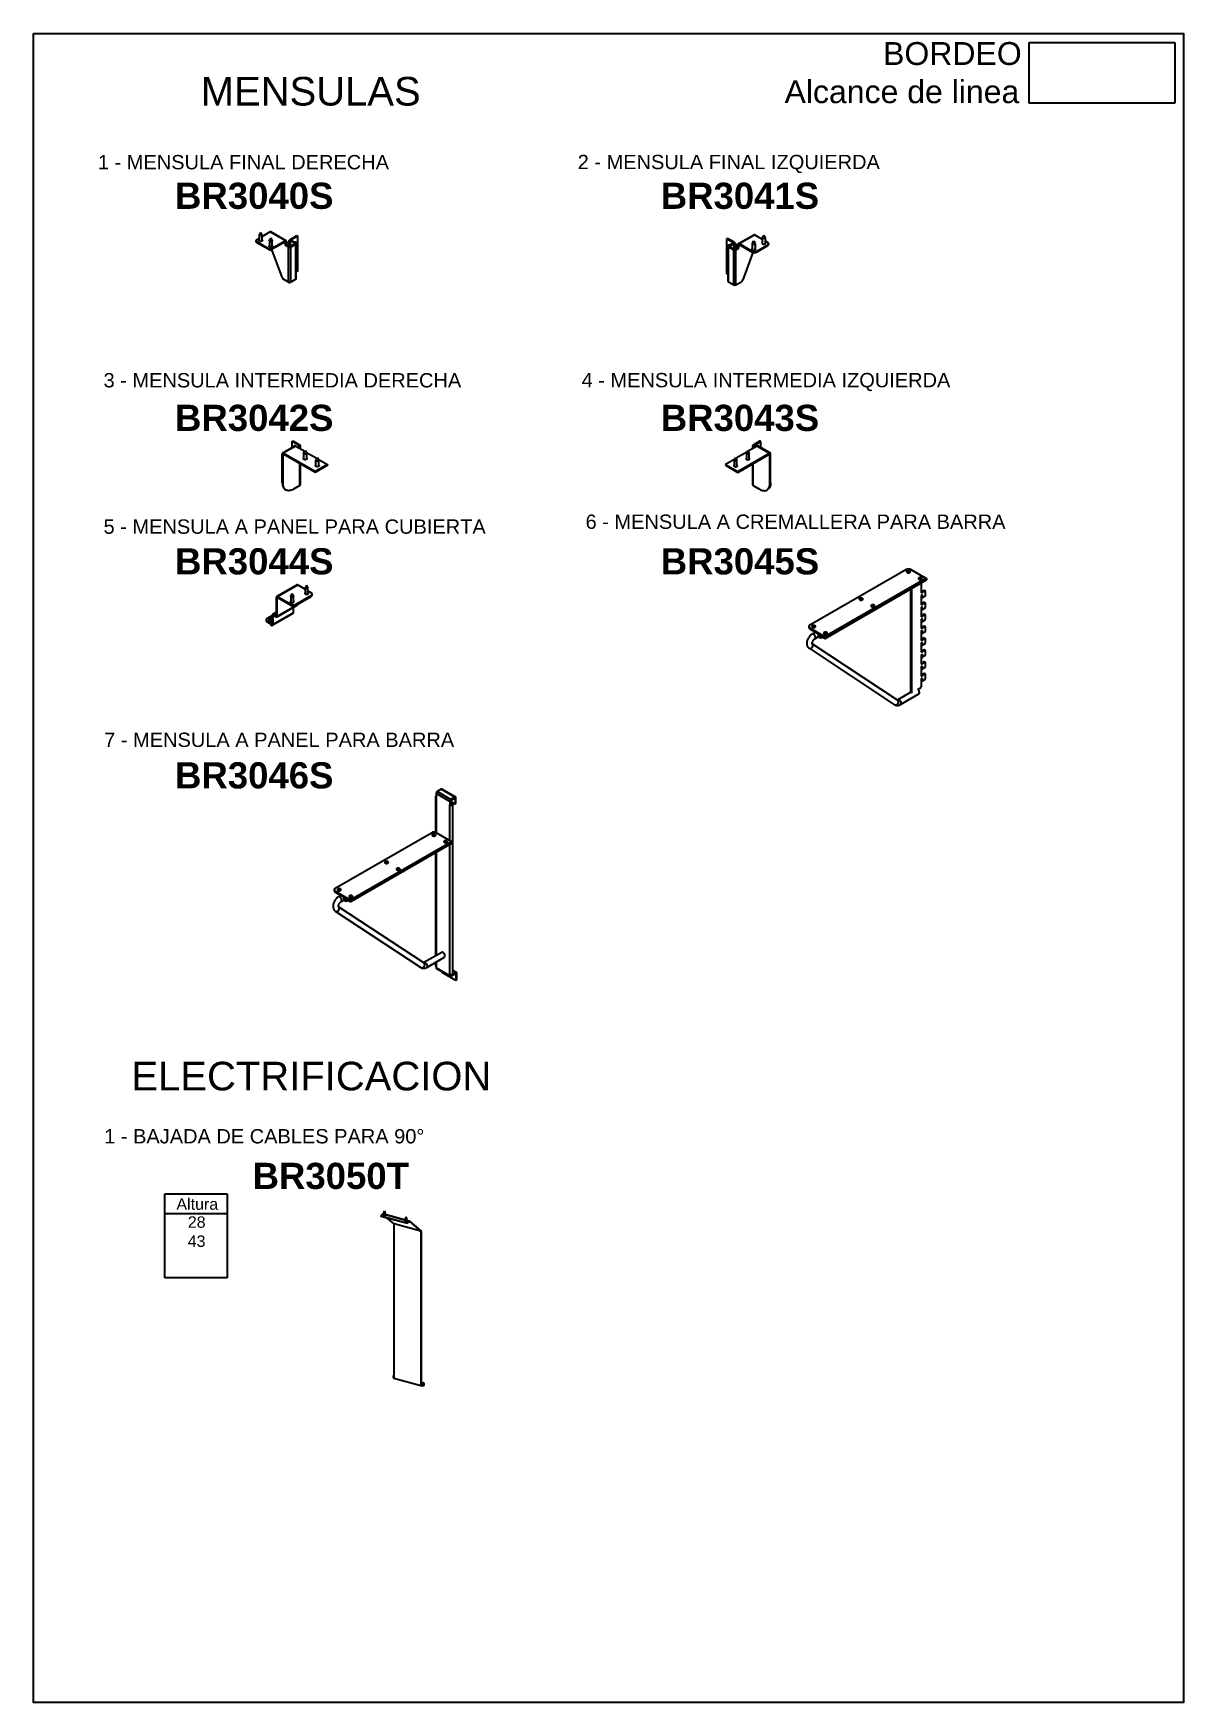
# Model space of a CAD drawing. Header units: inches. Extents: x 9936 to 27102, y -2774 to 11910.
# Drawn here: x 16876 to 18885, y -2774 to 141 of the extents above; entities that cross this region are included whole.
import ezdxf

# ---------------------------------------------------------------- set-up
doc = ezdxf.new("R2010")
doc.units = ezdxf.units.IN
doc.header["$MEASUREMENT"] = 0
doc.layers.add('TEXTO', color=7, linetype='Continuous')
doc.layers.add('VIÑETAS', color=5, linetype='Continuous')
doc.styles.get("Standard").update_dxf_attribs({"font": 'arial.ttf'})
picture_1 = doc.add_image_def('image1.jpg', size_in_pixel=(755, 314))

msp = doc.modelspace()

# ---------------------------------------------------------------- texts
at = {"color": 192, "char_height": 45.69253, "attachment_point": 1}
for s, insert in [('{\\fArial|b1|i0|c0|p34;BR3040S}', (17123.59, -119.522)), ('{\\fArial|b1|i0|c0|p34;BR3041S}', (17972.078, -119.522)), ('{\\fArial|b1|i0|c0|p34;BR3042S}', (17123.59, -507.452)), ('{\\fArial|b1|i0|c0|p34;BR3043S}', (17972.078, -507.452)), ('{\\fArial|b1|i0|c0|p34;BR3044S}', (17123.59, -758.04)), ('{\\fArial|b1|i0|c0|p34;BR3045S}', (17972.078, -758.04)), ('{\\fArial|b1|i0|c0|p34;BR3046S}', (17123.59, -1131.853)), ('{\\fArial|b1|i0|c0|p34;BR3050T}', (17259.089, -1831.522))]:
    msp.add_mtext_dynamic_manual_height_columns(s, width=536.06328, gutter_width=1, heights=[0], dxfattribs=dict(at, insert=insert))
at = {"layer": 'TEXTO', "attachment_point": 1}
for s, width, heights, insert, char_height in [('\\pi2613.55421;BORDEO\\P\\pi2441.43962;Alcance de linea', 2849.13402, [0], (15746.881, 126.093), 40), ('\\pi-35.82114;MENSULAS', 303.8011, [89.159], (17204.283, 65.2), 50), ('1 - MENSULA FINAL DERECHA', 751.30533, [0], (16988.928, -71.183), 25), ('2 - MENSULA FINAL IZQUIERDA', 751.30533, [0], (17826.964, -70.894), 25), ('3 - MENSULA INTERMEDIA DERECHA', 751.30533, [0], (16998.769, -452.144), 25), ('4 - MENSULA INTERMEDIA IZQUIERDA', 751.30533, [0], (17833.742, -451.893), 25), ('6 - MENSULA A CREMALLERA PARA BARRA', 751.30533, [0], (17840.754, -699.194), 25), ('5 - MENSULA A PANEL PARA CUBIERTA', 751.30533, [0], (16998.769, -707.726), 25), ('7 - MENSULA A PANEL PARA BARRA', 751.30533, [0], (16999.882, -1080.15), 25), ('\\pi-156.83069;ELECTRIFICACION', 303.8011, [89.159], (17204.283, -1655.035), 50), ('1 - BAJADA DE CABLES PARA 90°', 751.30533, [0], (16999.882, -1772.641), 25), ('\\pi7.7576;Altura', 87.31603, [0], (17118.235, -1893.594), 20), ('\\pi19.4327;28\\P\\pi19.22124;43', 67.89678, [308.708], (17126.485, -1925.069), 20)]:
    msp.add_mtext_dynamic_manual_height_columns(s, width=width, gutter_width=1, heights=heights, dxfattribs=dict(at, insert=insert, char_height=char_height))

# ---------------------------------------------------------------- linework, layer by layer
at = {"layer": 'TEXTO', "color": 30, "true_color": 0xf8991e}
for p, q in [((17105.986, -1885.781), (17214.695, -1885.781)), ((17105.986, -2032.56), (17105.986, -1885.781)), ((17214.695, -1885.781), (17214.695, -2032.56)), ((17105.986, -1920.301), (17214.695, -1920.301)), ((17214.695, -2032.56), (17105.986, -2032.56))]:
    msp.add_line(p, q, dxfattribs=at)
at = {"layer": 'TEXTO'}
msp.add_lwpolyline([(16876.171, 141.265), (18885.395, 141.265), (18885.395, -2774.427), (16876.171, -2774.427)], close=True, dxfattribs=at)
at = {"layer": 'VIÑETAS', "linetype": 'Continuous'}
for p, q in [((17264.998, -220.912), (17264.998, -222.463)), ((17266.463, -218.871), (17270.83, -216.35)), ((17286.262, -234.383), (17266.463, -222.953)), ((17266.463, -224.504), (17266.463, -222.953)), ((17286.262, -235.934), (17266.463, -224.504)), ((17270.83, -210.42), (17270.83, -221.532)), ((17273.18, -206.296), (17270.961, -209.973)), ((17275.399, -209.973), (17273.18, -206.296)), ((17275.53, -213.636), (17289.42, -205.618)), ((17275.53, -221.532), (17275.53, -210.42)), ((17288.508, -220.625), (17288.508, -231.737)), ((17290.858, -216.501), (17288.639, -220.178)), ((17316.29, -221.13), (17289.42, -205.618)), ((17317.557, -221.004), (17290.686, -205.493)), ((17293.077, -220.178), (17290.858, -216.501)), ((17293.208, -231.737), (17293.208, -220.625)), ((17316.29, -221.13), (17293.333, -234.383)), ((17316.29, -222.681), (17293.333, -235.934)), ((17316.29, -222.681), (17316.29, -221.13)), ((17316.738, -222.94), (17316.29, -222.681)), ((17316.738, -222.94), (17318.081, -222.164)), ((17316.738, -229.037), (17316.738, -222.94)), ((17316.738, -229.037), (17318.081, -228.261)), ((17322.018, -232.085), (17316.738, -229.037)), ((17318.081, -228.261), (17318.081, -222.164)), ((17318.081, -228.261), (17323.361, -231.309)), ((17321.373, -225.992), (17324.293, -227.677)), ((17322.018, -293.325), (17322.018, -232.085)), ((17324.257, -231.309), (17333.402, -226.03)), ((17324.293, -219.648), (17324.293, -231.288)), ((17325.035, -218.614), (17336.608, -211.933)), ((17333.402, -225.512), (17325.035, -220.682)), ((17325.035, -230.86), (17325.035, -220.682)), ((17334.745, -226.805), (17325.6, -232.085)), ((17325.6, -293.325), (17325.6, -232.085)), ((17337.951, -212.708), (17326.378, -219.389)), ((17326.378, -219.906), (17326.378, -219.389)), ((17326.378, -219.906), (17334.745, -224.737)), ((17333.402, -226.03), (17333.402, -225.512)), ((17335.323, -224.201), (17334.615, -223.793)), ((17334.745, -288.046), (17334.745, -226.805)), ((17335.487, -287.012), (17335.487, -225.771)), ((17336.115, -229.134), (17335.487, -227.742)), ((17335.487, -228.772), (17336.115, -229.134)), ((17335.487, -230.439), (17336.115, -229.134)), ((17336.608, -211.933), (17337.951, -212.708)), ((17337.951, -273.949), (17337.951, -212.708)), ((18088.693, -216.79), (18087.349, -217.565)), ((18087.349, -217.565), (18098.922, -224.246)), ((18087.349, -278.806), (18087.349, -217.565)), ((18100.266, -223.471), (18088.693, -216.79)), ((18089.185, -233.991), (18089.813, -232.599)), ((18089.813, -291.868), (18089.813, -230.628)), ((18089.978, -229.058), (18090.685, -228.65)), ((18098.922, -224.763), (18090.555, -229.594)), ((18090.555, -231.662), (18099.7, -236.941)), ((18090.555, -292.903), (18090.555, -231.662)), ((18091.898, -230.369), (18100.266, -225.539)), ((18091.898, -230.886), (18091.898, -230.369)), ((18101.043, -236.166), (18091.898, -230.886)), ((18098.922, -224.763), (18098.922, -224.246)), ((18100.266, -235.717), (18100.266, -225.539)), ((18101.008, -224.505), (18101.008, -236.145)), ((18103.927, -230.849), (18101.008, -232.534)), ((18107.219, -233.118), (18101.939, -236.166)), ((18108.562, -227.797), (18107.219, -227.021)), ((18107.219, -233.118), (18107.219, -227.021)), ((18108.562, -233.894), (18107.219, -233.118)), ((18107.744, -225.861), (18134.614, -210.35)), ((18108.562, -227.797), (18109.01, -227.538)), ((18108.562, -233.894), (18108.562, -227.797)), ((18109.01, -225.987), (18135.88, -210.475)), ((18109.01, -225.987), (18131.967, -239.24)), ((18109.01, -227.538), (18109.01, -225.987)), ((18109.01, -227.538), (18131.967, -240.791)), ((18132.092, -236.594), (18132.092, -225.482)), ((18132.223, -225.035), (18134.442, -221.358)), ((18134.442, -221.358), (18136.662, -225.035)), ((18149.77, -218.493), (18135.88, -210.475)), ((18136.792, -225.482), (18136.792, -236.594)), ((18139.039, -239.24), (18158.838, -227.81)), ((18139.039, -240.791), (18158.838, -229.361)), ((18149.77, -226.389), (18149.77, -215.277)), ((18149.901, -214.83), (18152.12, -211.153)), ((18152.12, -211.153), (18154.339, -214.83)), ((18154.47, -215.277), (18154.47, -226.389)), ((18158.838, -223.728), (18154.47, -221.207)), ((18158.838, -229.361), (18158.838, -227.81)), ((18160.302, -225.769), (18160.302, -227.32)), ((17286.262, -234.383), (17286.262, -235.934)), ((17292.294, -236.394), (17310.076, -284.304)), ((17293.333, -235.934), (17293.333, -234.383)), ((17294.078, -235.504), (17294.001, -235.548)), ((17336.115, -260.163), (17335.487, -258.77)), ((17335.487, -259.8), (17336.115, -260.163)), ((17335.487, -261.468), (17336.115, -260.163)), ((18089.813, -233.629), (18089.185, -233.991)), ((18089.813, -235.296), (18089.185, -233.991)), ((18099.7, -298.182), (18099.7, -236.941)), ((18103.283, -236.941), (18108.562, -233.894)), ((18103.283, -298.182), (18103.283, -236.941)), ((18133.006, -241.251), (18115.224, -289.161)), ((18131.222, -240.361), (18131.299, -240.405)), ((18131.967, -240.791), (18131.967, -239.24)), ((18139.039, -239.24), (18139.039, -240.791)), ((17322.018, -293.325), (17313.18, -288.223)), ((17334.745, -288.046), (17325.6, -293.325)), ((17337.951, -273.949), (17335.487, -275.371)), ((18087.349, -278.806), (18089.813, -280.228)), ((18089.185, -265.019), (18089.813, -263.627)), ((18089.813, -264.657), (18089.185, -265.019)), ((18089.813, -266.325), (18089.185, -265.019)), ((18090.555, -292.903), (18099.7, -298.182)), ((18103.283, -298.182), (18112.12, -293.08)), ((17311.506, -591.86), (17333.072, -579.41)), ((17334.339, -579.535), (17312.772, -591.985)), ((17327.973, -571.488), (17329.316, -570.712)), ((17340.323, -578.618), (17327.973, -571.488)), ((17327.973, -581.613), (17327.973, -571.488)), ((17328.614, -581.983), (17327.973, -581.613)), ((17329.316, -570.712), (17341.667, -577.842)), ((17331.862, -579.04), (17331.862, -580.109)), ((17332.787, -579.574), (17331.862, -579.04)), ((17334.339, -579.535), (17350.237, -588.713)), ((17336.984, -581.062), (17340.323, -579.135)), ((17341.667, -579.91), (17338.328, -581.838)), ((17341.667, -577.842), (17340.323, -578.618)), ((17340.323, -579.135), (17340.323, -578.618)), ((17340.323, -579.135), (17341.667, -579.91)), ((17341.667, -583.766), (17341.667, -579.91)), ((17342.409, -578.876), (17342.409, -584.194)), ((18140.661, -579.535), (18124.763, -588.713)), ((18132.591, -578.876), (18132.591, -584.194)), ((18145.684, -570.712), (18133.333, -577.842)), ((18133.333, -577.842), (18134.677, -578.618)), ((18134.677, -579.135), (18133.333, -579.91)), ((18133.333, -579.91), (18136.672, -581.838)), ((18133.333, -583.766), (18133.333, -579.91)), ((18134.677, -578.618), (18147.027, -571.488)), ((18134.677, -579.135), (18134.677, -578.618)), ((18138.016, -581.062), (18134.677, -579.135)), ((18140.661, -579.535), (18162.228, -591.985)), ((18163.494, -591.86), (18141.928, -579.41)), ((18142.213, -579.574), (18143.138, -579.04)), ((18143.138, -579.04), (18143.138, -580.109)), ((18147.027, -571.488), (18145.684, -570.712)), ((18146.386, -581.983), (18147.027, -581.613)), ((18147.027, -581.613), (18147.027, -571.488)), ((17310.981, -593.02), (17312.324, -593.795)), ((17310.981, -643.923), (17310.981, -593.02)), ((17312.772, -593.537), (17312.324, -593.795)), ((17312.324, -644.699), (17312.324, -593.795)), ((17368.433, -624.118), (17312.772, -591.985)), ((17312.772, -593.537), (17312.772, -591.985)), ((17368.433, -625.669), (17312.772, -593.537)), ((17341.667, -648.5), (17341.667, -610.217)), ((17342.409, -610.646), (17342.409, -647.466)), ((17348.582, -602.797), (17348.582, -591.684)), ((17348.713, -591.238), (17350.932, -587.561)), ((17350.932, -587.561), (17353.152, -591.238)), ((17352.371, -589.945), (17371.45, -600.959)), ((17353.282, -591.684), (17353.282, -602.797)), ((17390, -611.668), (17368.433, -624.118)), ((17369.796, -615.043), (17369.796, -603.931)), ((17369.926, -603.484), (17372.146, -599.807)), ((17372.146, -599.807), (17374.365, -603.484)), ((17373.584, -602.191), (17390, -611.668)), ((17374.496, -603.931), (17374.496, -615.043)), ((17390, -611.668), (17390, -613.219)), ((18101.416, -602.191), (18085, -611.668)), ((18085, -611.668), (18106.567, -624.118)), ((18085, -611.668), (18085, -613.219)), ((18100.504, -603.931), (18100.504, -615.043)), ((18102.854, -599.807), (18100.635, -603.484)), ((18105.074, -603.484), (18102.854, -599.807)), ((18122.629, -589.945), (18103.55, -600.959)), ((18105.204, -615.043), (18105.204, -603.931)), ((18106.567, -624.118), (18162.228, -591.985)), ((18106.567, -625.669), (18162.228, -593.537)), ((18121.718, -591.684), (18121.718, -602.797)), ((18124.068, -587.561), (18121.848, -591.238)), ((18126.287, -591.238), (18124.068, -587.561)), ((18126.418, -602.797), (18126.418, -591.684)), ((18132.591, -610.646), (18132.591, -647.466)), ((18133.333, -648.5), (18133.333, -610.217)), ((18162.228, -593.537), (18162.228, -591.985)), ((18162.228, -593.537), (18162.676, -593.795)), ((18164.019, -593.02), (18162.676, -593.795)), ((18162.676, -644.699), (18162.676, -593.795)), ((18164.019, -643.923), (18164.019, -593.02)), ((17390, -613.219), (17368.433, -625.669)), ((17368.433, -624.118), (17368.433, -625.669)), ((18085, -613.219), (18106.567, -625.669)), ((18106.567, -624.118), (18106.567, -625.669)), ((17312.324, -644.699), (17310.981, -643.923)), ((17317.586, -656.328), (17316.242, -655.552)), ((17341.667, -648.5), (17330.285, -655.07)), ((18133.333, -648.5), (18144.715, -655.07)), ((18157.414, -656.328), (18158.758, -655.552)), ((18162.676, -644.699), (18164.019, -643.923)), ((18232.39, -892.06), (18400.187, -795.193)), ((18258.341, -912.225), (18435.118, -810.174)), ((18259.316, -915.506), (18436.092, -813.455)), ((18409.167, -795.193), (18435.118, -810.174)), ((18427.428, -811.307), (18428.025, -811.787)), ((17302.245, -844.342), (17300.901, -843.566)), ((17300.901, -876.092), (17300.901, -843.566)), ((17336.781, -821.996), (17301.426, -842.406)), ((17302.245, -844.342), (17302.693, -844.083)), ((17302.245, -876.867), (17302.245, -844.342)), ((17302.693, -842.532), (17338.048, -822.121)), ((17302.693, -842.532), (17326.039, -856.009)), ((17302.693, -842.532), (17302.693, -844.083)), ((17302.693, -844.083), (17326.039, -857.561)), ((17325.704, -841.578), (17325.704, -852.69)), ((17328.054, -837.454), (17325.835, -841.131)), ((17330.273, -841.131), (17328.054, -837.454)), ((17330.404, -852.69), (17330.404, -841.578)), ((17335.019, -856.009), (17361.394, -840.783)), ((17335.019, -857.561), (17361.394, -842.335)), ((17338.048, -822.121), (17351.16, -829.691)), ((17351.16, -826.882), (17351.16, -837.995)), ((17353.51, -822.759), (17351.291, -826.436)), ((17355.729, -826.436), (17353.51, -822.759)), ((17355.86, -837.995), (17355.86, -826.882)), ((17355.86, -832.404), (17361.394, -835.599)), ((17361.394, -842.335), (17361.394, -840.783)), ((17363.254, -839.742), (17363.254, -838.191)), ((18409.096, -1010.33), (18409.096, -829.04)), ((18410.44, -1011.105), (18410.44, -828.265)), ((18426.915, -818.753), (18426.915, -836.163)), ((18426.915, -834.611), (18431.865, -831.754)), ((18426.915, -836.163), (18433.208, -832.53)), ((18429.16, -839.537), (18426.915, -840.833)), ((18426.915, -840.833), (18426.915, -856.903)), ((18427.817, -843.13), (18427.817, -840.313)), ((18427.817, -843.13), (18429.16, -843.906)), ((18428.024, -843.588), (18429.367, -844.363)), ((18429.16, -843.906), (18429.16, -839.537)), ((18433.208, -842.385), (18429.867, -844.314)), ((18433.208, -832.53), (18431.865, -831.754)), ((18433.708, -832.48), (18432.365, -831.704)), ((18433.915, -832.938), (18433.915, -841.16)), ((17295.174, -875.371), (17293.83, -874.595)), ((17293.83, -889.973), (17293.83, -874.595)), ((17300.901, -869.656), (17294.355, -873.435)), ((17294.649, -891.909), (17330.004, -871.499)), ((17295.174, -890.749), (17330.529, -870.339)), ((17295.622, -873.561), (17300.901, -870.513)), ((17295.622, -873.561), (17295.622, -875.112)), ((17295.622, -873.561), (17300.453, -876.35)), ((17301.72, -878.027), (17337.075, -857.617)), ((17302.245, -876.867), (17337.6, -856.457)), ((17326.039, -857.561), (17326.039, -856.009)), ((17330.529, -870.339), (17330.529, -861.396)), ((17335.019, -856.009), (17335.019, -857.561)), ((17337.6, -856.457), (17337.6, -856.071)), ((18344.696, -859.067), (18345.294, -859.547)), ((18426.915, -855.352), (18431.865, -852.494)), ((18426.915, -856.903), (18433.208, -853.27)), ((18429.16, -860.277), (18426.915, -861.573)), ((18426.915, -861.573), (18426.915, -877.643)), ((18426.915, -876.092), (18431.865, -873.234)), ((18426.915, -877.643), (18433.208, -874.01)), ((18427.817, -863.87), (18427.817, -861.053)), ((18427.817, -863.87), (18429.16, -864.646)), ((18428.024, -864.328), (18429.367, -865.104)), ((18429.16, -864.646), (18429.16, -860.277)), ((18433.208, -863.125), (18429.867, -865.054)), ((18433.208, -853.27), (18431.865, -852.494)), ((18433.208, -874.01), (18431.865, -873.234)), ((18433.708, -853.22), (18432.365, -852.445)), ((18433.708, -873.96), (18432.365, -873.185)), ((18433.915, -853.678), (18433.915, -861.901)), ((18433.915, -874.418), (18433.915, -882.641)), ((17282.955, -882.694), (17282.955, -884.245)), ((17284.815, -880.102), (17293.83, -874.897)), ((17284.815, -885.286), (17284.815, -886.837)), ((17284.815, -885.286), (17293.382, -890.232)), ((17284.815, -886.837), (17293.382, -891.784)), ((17287.199, -883.469), (17287.199, -884.123)), ((17290.381, -882.969), (17289.957, -882.49)), ((17291.123, -890.55), (17290.952, -892.229)), ((17292.107, -881.882), (17292.107, -882.484)), ((17292.635, -880.87), (17292.983, -883.907)), ((17292.983, -883.907), (17292.738, -883.936)), ((17292.95, -891.534), (17292.84, -893.172)), ((17292.84, -893.172), (17293.058, -893.277)), ((17292.983, -883.907), (17293.017, -884.001)), ((17293.058, -893.277), (17293.024, -891.577)), ((17293.086, -881.764), (17293.086, -883.992)), ((17293.291, -882.329), (17293.291, -883.966)), ((17293.382, -890.232), (17293.83, -889.974)), ((17293.382, -891.784), (17293.382, -890.232)), ((17293.83, -889.973), (17295.174, -890.749)), ((17294.446, -892.229), (17294.422, -892)), ((17295.174, -875.371), (17295.622, -875.112)), ((17295.174, -890.749), (17295.174, -875.371)), ((17295.622, -875.112), (17300.453, -877.902)), ((17300.453, -876.35), (17300.901, -876.092)), ((17300.453, -877.902), (17300.453, -876.35)), ((17300.901, -876.092), (17302.245, -876.867)), ((17318.311, -878.249), (17318.296, -878.477)), ((17318.296, -878.477), (17318.514, -878.581)), ((17318.514, -878.581), (17318.505, -878.137)), ((17319.902, -877.533), (17319.882, -877.342)), ((18230.53, -894.652), (18230.53, -896.204)), ((18232.39, -897.244), (18258.341, -912.225)), ((18232.39, -897.244), (18232.39, -898.796)), ((18232.39, -898.796), (18258.341, -913.777)), ((18429.16, -881.017), (18426.915, -882.313)), ((18426.915, -882.313), (18426.915, -898.383)), ((18426.915, -896.832), (18431.865, -893.974)), ((18426.915, -898.383), (18433.208, -894.75)), ((18429.16, -901.758), (18426.915, -903.054)), ((18426.915, -903.054), (18426.915, -919.123)), ((18427.817, -884.61), (18427.817, -881.793)), ((18427.817, -884.61), (18429.16, -885.386)), ((18427.817, -905.35), (18427.817, -902.533)), ((18428.024, -885.068), (18429.367, -885.844)), ((18429.16, -885.386), (18429.16, -881.017)), ((18429.16, -906.126), (18429.16, -901.758)), ((18433.208, -883.865), (18429.867, -885.794)), ((18433.208, -894.75), (18431.865, -893.974)), ((18433.708, -894.7), (18432.365, -893.925)), ((18433.915, -895.158), (18433.915, -903.381)), ((18231.09, -932.823), (18380.514, -1031.288)), ((18242.415, -904.583), (18236.497, -908)), ((18385.755, -1023.335), (18236.723, -925.128)), ((18241.259, -916.249), (18247.775, -912.487)), ((18248.665, -910.341), (18247.322, -909.566)), ((18247.322, -910.478), (18247.322, -909.566)), ((18247.322, -910.478), (18248.665, -911.253)), ((18248.442, -908.062), (18247.847, -908.406)), ((18248.637, -913.385), (18249.981, -914.161)), ((18248.665, -910.341), (18249.113, -910.083)), ((18248.665, -911.253), (18248.665, -910.341)), ((18249.184, -908.491), (18249.113, -908.531)), ((18249.113, -908.531), (18258.341, -913.858)), ((18249.113, -908.531), (18249.113, -910.083)), ((18249.113, -910.083), (18258.341, -915.41)), ((18254.394, -913.131), (18253.155, -913.846)), ((18258.341, -913.777), (18258.341, -912.225)), ((18258.341, -913.858), (18258.376, -913.838)), ((18258.341, -913.858), (18258.341, -915.41)), ((18261.965, -906.827), (18262.562, -907.307)), ((18426.915, -917.572), (18431.865, -914.715)), ((18426.915, -919.123), (18433.208, -915.49)), ((18429.16, -922.498), (18426.915, -923.794)), ((18426.915, -923.794), (18426.915, -939.863)), ((18427.817, -905.35), (18429.16, -906.126)), ((18427.817, -926.091), (18427.817, -923.273)), ((18427.817, -926.091), (18429.16, -926.866)), ((18428.024, -905.808), (18429.367, -906.584)), ((18428.024, -926.548), (18429.367, -927.324)), ((18429.16, -926.866), (18429.16, -922.498)), ((18433.208, -904.606), (18429.867, -906.534)), ((18433.208, -925.346), (18429.867, -927.275)), ((18433.208, -915.49), (18431.865, -914.715)), ((18433.708, -915.441), (18432.365, -914.665)), ((18433.915, -915.898), (18433.915, -924.121)), ((18426.915, -938.312), (18431.865, -935.455)), ((18426.915, -939.863), (18433.208, -936.23)), ((18429.16, -943.238), (18426.915, -944.534)), ((18426.915, -944.534), (18426.915, -960.603)), ((18426.915, -959.052), (18431.865, -956.195)), ((18426.915, -960.603), (18433.208, -956.97)), ((18427.817, -946.831), (18427.817, -944.013)), ((18427.817, -946.831), (18429.16, -947.606)), ((18428.024, -947.289), (18429.367, -948.064)), ((18429.16, -947.606), (18429.16, -943.238)), ((18433.208, -946.086), (18429.867, -948.015)), ((18433.208, -936.23), (18431.865, -935.455)), ((18433.208, -956.97), (18431.865, -956.195)), ((18433.708, -936.181), (18432.365, -935.405)), ((18433.708, -956.921), (18432.365, -956.145)), ((18433.915, -936.639), (18433.915, -944.861)), ((18433.915, -957.379), (18433.915, -965.601)), ((18429.16, -963.978), (18426.915, -965.274)), ((18426.915, -965.274), (18426.915, -981.344)), ((18426.915, -979.792), (18431.865, -976.935)), ((18426.915, -981.344), (18433.208, -977.711)), ((18429.16, -984.718), (18426.915, -986.014)), ((18426.915, -986.014), (18426.915, -1000.124)), ((18427.817, -967.571), (18427.817, -964.754)), ((18427.817, -967.571), (18429.16, -968.346)), ((18427.817, -988.311), (18427.817, -985.494)), ((18427.817, -988.311), (18429.16, -989.087)), ((18428.024, -968.029), (18429.367, -968.804)), ((18428.024, -988.769), (18429.367, -989.544)), ((18429.16, -968.346), (18429.16, -963.978)), ((18429.16, -989.087), (18429.16, -984.718)), ((18433.208, -966.826), (18429.867, -968.755)), ((18433.208, -987.566), (18429.867, -989.495)), ((18433.208, -977.711), (18431.865, -976.935)), ((18433.708, -977.661), (18432.365, -976.885)), ((18433.915, -978.119), (18433.915, -986.341)), ((18409.096, -1009.417), (18385.921, -1022.796)), ((18390.683, -1031.045), (18422.968, -1012.407)), ((18425.501, -1002.573), (18421.374, -1004.956)), ((17578.802, -1191.127), (17578.802, -1254.377)), ((17579.743, -1192.229), (17579.637, -1192.29)), ((17579.743, -1192.352), (17579.637, -1192.29)), ((17579.637, -1192.29), (17579.637, -1254.679)), ((17603.784, -1200.134), (17579.743, -1186.255)), ((17579.743, -1186.255), (17579.743, -1192.352)), ((17588.558, -1179.097), (17581.534, -1183.152)), ((17605.576, -1197.031), (17581.534, -1183.152)), ((17612.6, -1192.976), (17588.558, -1179.097)), ((17613.866, -1192.851), (17589.825, -1178.972)), ((17612.6, -1192.976), (17605.576, -1197.031)), ((17605.576, -1198.582), (17612.6, -1194.528)), ((17613.048, -1194.786), (17612.6, -1194.528)), ((17613.048, -1194.786), (17613.048, -1204.966)), ((17614.391, -1204.19), (17614.391, -1194.011)), ((17603.784, -1200.134), (17603.784, -1206.23)), ((17603.784, -1206.23), (17605.128, -1205.455)), ((17603.784, -1206.23), (17603.891, -1206.292)), ((17605.234, -1205.516), (17603.891, -1206.292)), ((17603.891, -1268.624), (17603.891, -1206.292)), ((17605.128, -1205.455), (17605.128, -1199.358)), ((17613.048, -1204.966), (17605.128, -1200.394)), ((17607.921, -1203.965), (17605.128, -1202.353)), ((17606.578, -1204.741), (17605.128, -1203.904)), ((17605.128, -1205.455), (17605.234, -1205.516)), ((17606.578, -1204.741), (17607.921, -1203.965)), ((17606.578, -1205.516), (17606.578, -1204.741)), ((17608.756, -1501.533), (17608.756, -1205.128)), ((17613.048, -1204.966), (17614.391, -1204.19)), ((17403.567, -1351.898), (17571.364, -1255.031)), ((17429.518, -1372.063), (17606.295, -1270.012)), ((17430.493, -1375.344), (17607.27, -1273.293)), ((17580.344, -1255.031), (17606.295, -1270.012)), ((17598.605, -1271.145), (17599.202, -1271.625)), ((17603.891, -1502.696), (17603.891, -1275.244)), ((17578.802, -1289.727), (17578.802, -1470.104)), ((17579.637, -1289.245), (17579.637, -1469.622)), ((17515.873, -1318.905), (17516.471, -1319.385)), ((17401.707, -1354.49), (17401.707, -1356.042)), ((17403.567, -1357.082), (17403.567, -1358.634)), ((17403.567, -1357.082), (17429.518, -1372.063)), ((17403.567, -1358.634), (17429.518, -1373.615)), ((17413.592, -1364.421), (17409.017, -1367.062)), ((17419.842, -1370.179), (17418.499, -1369.404)), ((17418.499, -1370.316), (17418.499, -1369.404)), ((17418.499, -1370.316), (17419.842, -1371.091)), ((17419.619, -1367.9), (17419.024, -1368.244)), ((17419.842, -1370.179), (17420.29, -1369.921)), ((17419.842, -1371.091), (17419.842, -1370.179)), ((17420.361, -1368.328), (17420.29, -1368.369)), ((17420.29, -1368.369), (17429.518, -1373.696)), ((17420.29, -1368.369), (17420.29, -1369.921)), ((17420.29, -1369.921), (17429.518, -1375.248)), ((17433.142, -1366.665), (17433.739, -1367.145)), ((17403.61, -1391.886), (17553.035, -1490.351)), ((17558.276, -1482.397), (17409.244, -1384.191)), ((17413.779, -1375.311), (17418.953, -1372.325)), ((17419.814, -1373.223), (17421.158, -1373.998)), ((17425.571, -1372.969), (17424.333, -1373.684)), ((17429.518, -1373.615), (17429.518, -1372.063)), ((17429.518, -1373.696), (17429.553, -1373.676)), ((17429.518, -1373.696), (17429.518, -1375.248)), ((17589.383, -1463.996), (17558.442, -1481.858)), ((17563.204, -1490.107), (17594.145, -1472.245)), ((17578.802, -1481.102), (17578.802, -1487.531)), ((17579.637, -1480.621), (17579.637, -1488.695)), ((17579.743, -1488.756), (17579.637, -1488.695)), ((17579.743, -1488.756), (17579.743, -1490.77)), ((17603.784, -1504.649), (17579.743, -1490.77)), ((17580.268, -1491.93), (17604.309, -1505.809)), ((17590.349, -1498.964), (17590.349, -1497.75)), ((17614.391, -1512.843), (17590.349, -1498.964)), ((17603.784, -1502.635), (17603.891, -1502.696)), ((17603.784, -1502.635), (17603.784, -1504.649)), ((17605.128, -1503.115), (17605.128, -1503.873)), ((17605.576, -1504.132), (17605.128, -1503.873)), ((17605.576, -1504.132), (17613.943, -1499.302)), ((17605.576, -1505.683), (17613.943, -1500.853)), ((17615.21, -1499.176), (17608.756, -1495.45)), ((17613.943, -1499.302), (17608.756, -1496.307)), ((17614.391, -1501.112), (17613.943, -1500.853)), ((17614.391, -1501.112), (17614.391, -1512.843)), ((17614.391, -1512.843), (17615.735, -1512.067)), ((17615.735, -1512.067), (17615.735, -1500.336)), ((17486.546, -1920.885), (17483.164, -1924.187)), ((17483.164, -1924.187), (17529.642, -1936.819)), ((17483.164, -1924.187), (17483.164, -1924.577)), ((17486.546, -1920.885), (17488.277, -1921.356)), ((17488.277, -1921.247), (17486.706, -1920.82)), ((17488.277, -1917.957), (17488.277, -1923.957)), ((17489.452, -1915.792), (17488.324, -1917.788)), ((17490.581, -1917.788), (17489.452, -1915.792)), ((17490.627, -1923.957), (17490.627, -1917.957)), ((17525.912, -1931.475), (17490.627, -1921.886)), ((17490.627, -1921.994), (17525.912, -1931.584)), ((17483.164, -1924.577), (17529.642, -1937.209)), ((17506.314, -1938.234), (17493.806, -1927.47)), ((17505.663, -1939.221), (17505.663, -2208.071)), ((17505.987, -1939.497), (17505.987, -2208.347)), ((17505.987, -1939.497), (17506.335, -1939.592)), ((17506.335, -1938.89), (17506.121, -1938.918)), ((17506.335, -1939.327), (17506.199, -1939.29)), ((17506.233, -1939.145), (17506.335, -1939.132)), ((17506.233, -1939.145), (17506.233, -1939.299)), ((17552.792, -1950.866), (17506.314, -1938.234)), ((17552.813, -1950.938), (17506.335, -1938.306)), ((17506.335, -1939.592), (17506.335, -1938.306)), ((17525.912, -1928.185), (17525.912, -1934.185)), ((17527.087, -1926.021), (17525.958, -1928.016)), ((17528.215, -1928.016), (17527.087, -1926.021)), ((17528.262, -1934.185), (17528.262, -1928.185)), ((17533.184, -1933.452), (17528.262, -1932.114)), ((17528.262, -1932.223), (17533.025, -1933.517)), ((17529.642, -1936.819), (17533.025, -1933.517)), ((17529.642, -1937.209), (17533.025, -1933.907)), ((17529.642, -1936.819), (17529.642, -1937.209)), ((17533.025, -1933.907), (17533.025, -1933.517)), ((17533.053, -1933.89), (17533.075, -1933.896)), ((17533.225, -1933.474), (17533.075, -1933.896)), ((17533.075, -1933.896), (17552.792, -1950.866)), ((17533.225, -1933.474), (17552.942, -1950.444)), ((17552.834, -1950.281), (17552.768, -1950.293)), ((17552.792, -1950.866), (17552.942, -1950.444)), ((17553.025, -1950.73), (17552.813, -1950.938)), ((17552.813, -1952.223), (17552.813, -1950.938)), ((17553.025, -1952.016), (17552.813, -1952.223)), ((17552.813, -1952.223), (17553.161, -1952.318)), ((17554.013, -1951.934), (17552.834, -1950.281)), ((17553.025, -1952.016), (17553.025, -1950.73)), ((17553.025, -1951.228), (17553.586, -1952.015)), ((17553.373, -1952.111), (17553.025, -1952.016)), ((17553.161, -1952.318), (17553.161, -2221.168)), ((17553.586, -1952.015), (17553.586, -1952.068)), ((17554.051, -2220.892), (17554.051, -1952.042)), ((17504.981, -2203.031), (17505.663, -2202.942)), ((17504.981, -2203.031), (17505.093, -2203.258)), ((17504.981, -2205.083), (17504.981, -2203.031)), ((17504.981, -2205.083), (17505.093, -2205.31)), ((17505.093, -2203.258), (17505.663, -2203.184)), ((17505.093, -2205.31), (17505.093, -2203.258)), ((17505.093, -2205.31), (17505.663, -2205.236)), ((17505.13, -2205.516), (17505.663, -2205.446)), ((17505.663, -2206.603), (17505.13, -2205.516)), ((17505.13, -2205.516), (17505.13, -2205.906)), ((17505.663, -2206.993), (17505.13, -2205.906)), ((17553.161, -2221.168), (17505.987, -2208.347)), ((17556.683, -2214.745), (17556.256, -2214.825)), ((17556.256, -2216.877), (17556.256, -2214.825)), ((17556.256, -2214.825), (17558.326, -2217.726)), ((17556.683, -2214.745), (17558.753, -2217.645)), ((17553.732, -2221.167), (17558.183, -2220.324)), ((17554.051, -2217.424), (17556.114, -2217.034)), ((17554.051, -2220.717), (17558.183, -2219.934)), ((17556.114, -2217.034), (17558.183, -2219.934)), ((17556.256, -2216.877), (17558.326, -2219.777)), ((17558.183, -2220.324), (17558.183, -2219.934)), ((17558.753, -2217.645), (17558.326, -2217.726)), ((17558.326, -2219.777), (17558.326, -2217.726)), ((17558.326, -2219.777), (17558.753, -2219.697)), ((17558.753, -2219.697), (17558.753, -2217.645))]:
    msp.add_line(p, q, dxfattribs=at)
at = {"layer": 'VIÑETAS', "linetype": 'Continuous', "flags": 128}
for points in [[(17270.935, -221.596), (17270.43, -221.216), (17270.113, -220.774), (17270.005, -220.3), (17270.113, -219.825), (17270.43, -219.383), (17270.83, -219.067)], [(17270.83, -220.619), (17270.43, -220.935), (17270.303, -221.075)], [(17273.662, -211.747), (17272.963, -211.77), (17272.283, -211.673), (17271.683, -211.465), (17271.215, -211.164), (17270.923, -210.796), (17270.83, -210.396), (17270.947, -209.997), (17270.961, -209.973)], [(17275.53, -219.067), (17275.93, -219.383), (17276.247, -219.825), (17276.355, -220.3), (17276.247, -220.774), (17275.93, -221.216), (17275.425, -221.596), (17274.768, -221.887), (17274.002, -222.07), (17273.18, -222.133), (17272.358, -222.07), (17271.593, -221.887), (17270.935, -221.596)], [(17275.399, -209.973), (17275.51, -210.241), (17275.497, -210.645), (17275.279, -211.03), (17274.874, -211.36), (17274.319, -211.606), (17273.662, -211.747)], [(17276.057, -221.075), (17275.93, -220.935), (17275.53, -220.619)], [(17288.613, -231.801), (17288.108, -231.421), (17287.791, -230.979), (17287.683, -230.505), (17287.791, -230.03), (17288.108, -229.588), (17288.508, -229.272)], [(17288.508, -230.824), (17288.108, -231.14), (17287.981, -231.281)], [(17291.34, -221.952), (17290.641, -221.975), (17289.961, -221.879), (17289.36, -221.67), (17288.893, -221.369), (17288.6, -221.002), (17288.508, -220.601), (17288.625, -220.202), (17288.639, -220.178)], [(17293.208, -229.272), (17293.607, -229.588), (17293.925, -230.03), (17294.033, -230.505), (17293.925, -230.979), (17293.607, -231.421), (17293.103, -231.801), (17292.445, -232.092), (17291.679, -232.275), (17290.858, -232.338), (17290.036, -232.275), (17289.27, -232.092), (17288.613, -231.801)], [(17293.077, -220.178), (17293.187, -220.446), (17293.175, -220.851), (17292.957, -221.235), (17292.552, -221.565), (17291.996, -221.811), (17291.34, -221.952)], [(17293.734, -231.281), (17293.607, -231.14), (17293.208, -230.824)], [(17324.293, -220.386), (17323.821, -220.351), (17323.255, -220.502), (17322.669, -220.839), (17322.103, -221.341), (17321.595, -221.972), (17321.18, -222.69), (17320.887, -223.445), (17320.735, -224.186), (17320.734, -224.863), (17320.885, -225.43), (17321.178, -225.847), (17321.373, -225.992)], [(17335.487, -230.859), (17335.708, -230.501), (17335.996, -229.858), (17336.155, -229.215), (17336.173, -228.624), (17336.049, -228.132), (17335.793, -227.78), (17335.487, -227.613)], [(18089.813, -235.716), (18089.592, -235.358), (18089.305, -234.715), (18089.145, -234.072), (18089.127, -233.481), (18089.251, -232.989), (18089.507, -232.637), (18089.813, -232.47)], [(18101.008, -225.243), (18101.479, -225.208), (18102.045, -225.359), (18102.631, -225.696), (18103.197, -226.198), (18103.705, -226.829), (18104.12, -227.546), (18104.413, -228.302), (18104.565, -229.043), (18104.566, -229.72), (18104.415, -230.287), (18104.122, -230.704), (18103.927, -230.849)], [(18132.223, -225.035), (18132.113, -225.303), (18132.125, -225.708), (18132.343, -226.092), (18132.748, -226.422), (18133.304, -226.668), (18133.96, -226.809)], [(18133.96, -226.809), (18134.659, -226.832), (18135.34, -226.735), (18135.94, -226.527), (18136.407, -226.226), (18136.7, -225.858), (18136.792, -225.458), (18136.675, -225.059), (18136.662, -225.035)], [(18149.77, -223.924), (18149.37, -224.24), (18149.053, -224.682), (18148.945, -225.157), (18149.053, -225.631), (18149.37, -226.073), (18149.875, -226.453), (18150.533, -226.744), (18151.298, -226.927), (18152.12, -226.99), (18152.942, -226.927), (18153.708, -226.744), (18154.365, -226.453)], [(18149.243, -225.932), (18149.37, -225.792), (18149.77, -225.476)], [(18149.901, -214.83), (18149.79, -215.098), (18149.803, -215.502), (18150.021, -215.887), (18150.426, -216.217), (18150.981, -216.463), (18151.638, -216.604)], [(18151.638, -216.604), (18152.337, -216.627), (18153.017, -216.53), (18153.618, -216.322), (18154.085, -216.021), (18154.378, -215.653), (18154.47, -215.252), (18154.353, -214.854), (18154.339, -214.83)], [(18154.365, -226.453), (18154.87, -226.073), (18155.187, -225.631), (18155.295, -225.157), (18155.187, -224.682), (18154.87, -224.24), (18154.47, -223.924)], [(18154.47, -225.476), (18154.87, -225.792), (18154.997, -225.932)], [(17335.487, -261.888), (17335.708, -261.53), (17335.996, -260.887), (17336.155, -260.244), (17336.173, -259.652), (17336.049, -259.161), (17335.793, -258.809), (17335.487, -258.642)], [(18132.092, -234.129), (18131.693, -234.445), (18131.376, -234.887), (18131.267, -235.362), (18131.376, -235.836), (18131.693, -236.278), (18132.197, -236.658), (18132.855, -236.949), (18133.621, -237.132), (18134.442, -237.195), (18135.264, -237.132), (18136.03, -236.949), (18136.687, -236.658)], [(18131.566, -236.137), (18131.693, -235.997), (18132.092, -235.681)], [(18136.687, -236.658), (18137.192, -236.278), (18137.509, -235.836), (18137.617, -235.362), (18137.509, -234.887), (18137.192, -234.445), (18136.792, -234.129)], [(18136.792, -235.681), (18137.192, -235.997), (18137.319, -236.137)], [(18089.813, -266.745), (18089.592, -266.387), (18089.305, -265.744), (18089.145, -265.101), (18089.127, -264.509), (18089.251, -264.018), (18089.507, -263.666), (18089.813, -263.498)], [(17353.177, -602.861), (17352.488, -603.162), (17351.684, -603.345), (17350.824, -603.396), (17349.972, -603.312), (17349.191, -603.097), (17348.539, -602.769), (17348.065, -602.352), (17347.803, -601.876), (17347.774, -601.377), (17347.979, -600.892), (17348.402, -600.457), (17348.582, -600.332)], [(17348.582, -601.884), (17348.165, -602.218), (17348.056, -602.34)], [(17348.713, -591.238), (17348.632, -591.406), (17348.596, -591.83), (17348.788, -592.24), (17349.19, -592.595), (17349.763, -592.861), (17350.45, -593.012)], [(17350.45, -593.012), (17351.184, -593.033), (17351.894, -592.922), (17352.51, -592.69), (17352.971, -592.36), (17353.232, -591.963), (17353.269, -591.539), (17353.152, -591.238)], [(17353.282, -600.332), (17353.587, -600.559), (17353.959, -601.01), (17354.105, -601.502), (17354.017, -601.999), (17353.7, -602.463), (17353.177, -602.861)], [(17369.926, -603.484), (17369.846, -603.652), (17369.809, -604.076), (17370.001, -604.486), (17370.403, -604.841), (17370.976, -605.107), (17371.663, -605.258)], [(17371.663, -605.258), (17372.398, -605.279), (17373.107, -605.168), (17373.723, -604.936), (17374.184, -604.606), (17374.446, -604.209), (17374.482, -603.785), (17374.365, -603.484)], [(18103.337, -605.258), (18102.602, -605.279), (18101.893, -605.168), (18101.277, -604.936), (18100.816, -604.606), (18100.554, -604.209), (18100.518, -603.785), (18100.635, -603.484)], [(18105.074, -603.484), (18105.154, -603.652), (18105.191, -604.076), (18104.999, -604.486), (18104.597, -604.841), (18104.024, -605.107), (18103.337, -605.258)], [(18121.718, -600.332), (18121.413, -600.559), (18121.041, -601.01), (18120.895, -601.502), (18120.983, -601.999), (18121.3, -602.463), (18121.823, -602.861)], [(18124.55, -593.012), (18123.816, -593.033), (18123.106, -592.922), (18122.49, -592.69), (18122.029, -592.36), (18121.768, -591.963), (18121.731, -591.539), (18121.848, -591.238)], [(18121.823, -602.861), (18122.512, -603.162), (18123.316, -603.345), (18124.176, -603.396), (18125.028, -603.312), (18125.809, -603.097), (18126.461, -602.769), (18126.935, -602.352), (18127.197, -601.876), (18127.226, -601.377), (18127.021, -600.892), (18126.598, -600.457), (18126.418, -600.332)], [(18126.287, -591.238), (18126.368, -591.406), (18126.404, -591.83), (18126.212, -592.24), (18125.81, -592.595), (18125.237, -592.861), (18124.55, -593.012)], [(18126.418, -601.884), (18126.835, -602.218), (18126.944, -602.34)], [(17374.391, -615.107), (17373.702, -615.408), (17372.897, -615.591), (17372.037, -615.643), (17371.185, -615.558), (17370.404, -615.343), (17369.752, -615.015), (17369.278, -614.598), (17369.017, -614.122), (17368.987, -613.623), (17369.192, -613.138), (17369.616, -612.703), (17369.796, -612.578)], [(17369.796, -614.13), (17369.378, -614.464), (17369.269, -614.586)], [(17374.496, -612.578), (17374.8, -612.805), (17375.172, -613.256), (17375.319, -613.748), (17375.23, -614.245), (17374.913, -614.709), (17374.391, -615.107)], [(18100.504, -612.578), (18100.2, -612.805), (18099.828, -613.256), (18099.681, -613.748), (18099.77, -614.245), (18100.087, -614.709), (18100.609, -615.107)], [(18100.609, -615.107), (18101.298, -615.408), (18102.103, -615.591), (18102.963, -615.643), (18103.815, -615.558), (18104.596, -615.343), (18105.248, -615.015), (18105.722, -614.598), (18105.983, -614.122), (18106.013, -613.623), (18105.808, -613.138), (18105.384, -612.703), (18105.204, -612.578)], [(18105.204, -614.13), (18105.622, -614.464), (18105.731, -614.586)], [(17310.981, -643.923), (17311.067, -645.906), (17311.326, -647.77), (17311.754, -649.497), (17312.348, -651.071), (17313.102, -652.476), (17314.008, -653.698), (17315.058, -654.727), (17316.241, -655.552), (17316.242, -655.552)], [(17330.285, -655.07), (17328.524, -655.987), (17326.781, -656.695), (17325.071, -657.187), (17323.412, -657.459), (17321.818, -657.509), (17320.306, -657.335), (17318.891, -656.94), (17317.585, -656.327), (17316.401, -655.502), (17315.351, -654.474), (17314.445, -653.251), (17313.691, -651.846), (17313.098, -650.273), (17312.669, -648.546), (17312.411, -646.682), (17312.324, -644.699)], [(18144.715, -655.07), (18146.476, -655.987), (18148.219, -656.695), (18149.929, -657.187), (18151.588, -657.459), (18153.182, -657.509), (18154.694, -657.335), (18156.109, -656.94), (18157.415, -656.327), (18158.599, -655.502), (18159.649, -654.474), (18160.555, -653.251), (18161.309, -651.846), (18161.902, -650.273), (18162.331, -648.546), (18162.589, -646.682), (18162.676, -644.699)], [(18164.019, -643.923), (18163.933, -645.906), (18163.674, -647.77), (18163.246, -649.497), (18162.652, -651.071), (18161.898, -652.476), (18160.992, -653.698), (18159.942, -654.727), (18158.759, -655.552), (18158.758, -655.552)], [(18402.432, -800.428), (18403.335, -800.794), (18404.4, -800.958), (18405.498, -800.903), (18406.498, -800.634), (18407.277, -800.184), (18407.743, -799.607), (18407.84, -798.973), (18407.554, -798.358), (18406.922, -797.836), (18406.018, -797.471), (18404.953, -797.306), (18403.855, -797.362), (18402.856, -797.631), (18402.076, -798.081), (18401.61, -798.658), (18401.514, -799.292), (18401.799, -799.907), (18402.432, -800.428)], [(18422.938, -812.266), (18423.841, -812.631), (18424.906, -812.796), (18426.004, -812.741), (18427.004, -812.472), (18427.784, -812.022), (18428.25, -811.445), (18428.346, -810.811), (18428.06, -810.196), (18427.428, -809.674), (18426.525, -809.309), (18425.459, -809.144), (18424.361, -809.2), (18423.362, -809.469), (18422.582, -809.919), (18422.116, -810.496), (18422.02, -811.13), (18422.305, -811.745), (18422.938, -812.266)], [(18424.573, -812.769), (18424.685, -812.52), (18424.762, -812.338)], [(18435.118, -810.174), (18435.645, -810.6), (18436.093, -811.204), (18436.391, -811.893), (18436.496, -812.563), (18436.391, -813.111), (18436.093, -813.455), (18436.092, -813.455)], [(17328.536, -842.905), (17327.837, -842.928), (17327.157, -842.831), (17326.557, -842.623), (17326.089, -842.322), (17325.797, -841.954), (17325.705, -841.554), (17325.821, -841.155), (17325.835, -841.131)], [(17330.273, -841.131), (17330.384, -841.399), (17330.371, -841.803), (17330.153, -842.188), (17329.748, -842.518), (17329.193, -842.764), (17328.536, -842.905)], [(17351.16, -835.53), (17351.128, -835.55), (17350.681, -835.93), (17350.411, -836.363), (17350.337, -836.82), (17350.461, -837.274), (17350.777, -837.695), (17351.265, -838.058)], [(17353.992, -828.21), (17353.293, -828.233), (17352.613, -828.136), (17352.012, -827.928), (17351.545, -827.626), (17351.252, -827.259), (17351.16, -826.858), (17351.277, -826.459), (17351.291, -826.436)], [(17351.265, -838.058), (17351.894, -838.34), (17352.624, -838.522), (17353.41, -838.594), (17354.203, -838.551), (17354.951, -838.395), (17355.61, -838.137), (17356.136, -837.793), (17356.497, -837.383), (17356.671, -836.935), (17356.646, -836.476), (17356.424, -836.034), (17356.019, -835.639), (17355.86, -835.53)], [(17355.729, -826.436), (17355.84, -826.704), (17355.827, -827.108), (17355.609, -827.492), (17355.204, -827.822), (17354.649, -828.069), (17353.992, -828.21)], [(17356.387, -837.538), (17356.019, -837.19), (17355.86, -837.081)], [(18319.7, -848.188), (18320.603, -848.553), (18321.668, -848.718), (18322.767, -848.663), (18323.766, -848.394), (18324.546, -847.944), (18325.012, -847.367), (18325.108, -846.733), (18324.823, -846.118), (18324.19, -845.596), (18323.287, -845.231), (18322.222, -845.066), (18321.123, -845.122), (18320.124, -845.391), (18319.344, -845.841), (18318.878, -846.418), (18318.782, -847.052), (18319.068, -847.667), (18319.7, -848.188)], [(17325.704, -850.225), (17325.673, -850.246), (17325.225, -850.626), (17324.956, -851.058), (17324.881, -851.515), (17325.005, -851.969), (17325.321, -852.391), (17325.809, -852.754)], [(17325.809, -852.754), (17326.438, -853.035), (17327.168, -853.218), (17327.954, -853.29), (17328.747, -853.246), (17329.496, -853.091), (17330.154, -852.833), (17330.68, -852.488), (17331.041, -852.079), (17331.215, -851.63), (17331.19, -851.171), (17330.968, -850.73), (17330.563, -850.334), (17330.404, -850.225)], [(17330.931, -852.233), (17330.563, -851.886), (17330.404, -851.777)], [(18340.206, -860.026), (18341.109, -860.391), (18342.175, -860.556), (18343.273, -860.501), (18344.272, -860.232), (18345.052, -859.782), (18345.518, -859.205), (18345.614, -858.57), (18345.329, -857.956), (18344.696, -857.434), (18343.793, -857.069), (18342.728, -856.904), (18341.629, -856.96), (18340.63, -857.229), (18339.85, -857.679), (18339.384, -858.256), (18339.288, -858.89), (18339.574, -859.505), (18340.206, -860.026)], [(17293.83, -886.577), (17293.05, -886.638), (17292.005, -886.619), (17290.985, -886.486), (17290.027, -886.245), (17289.165, -885.903), (17288.431, -885.473), (17287.852, -884.97), (17287.448, -884.413), (17287.233, -883.823), (17287.199, -883.461)], [(17287.199, -884.123), (17287.233, -884.476), (17287.448, -885.067), (17287.852, -885.623), (17288.431, -886.126), (17289.165, -886.556), (17290.027, -886.898), (17290.985, -887.14), (17292.005, -887.272), (17293.05, -887.291), (17293.83, -887.23)], [(17293.83, -880.205), (17293.407, -880.157), (17292.436, -880.131), (17291.477, -880.218), (17290.568, -880.415), (17289.746, -880.713), (17289.044, -881.101), (17288.493, -881.563), (17288.113, -882.079), (17287.922, -882.629), (17287.925, -883.189), (17288.125, -883.738), (17288.511, -884.252), (17289.069, -884.711), (17289.776, -885.096), (17290.602, -885.391), (17291.514, -885.583), (17292.475, -885.666), (17293.445, -885.635), (17293.83, -885.591)], [(17293.83, -880.683), (17293.658, -880.656), (17292.77, -880.589), (17291.878, -880.638), (17291.027, -880.8), (17290.261, -881.067), (17289.616, -881.426), (17289.126, -881.859), (17288.815, -882.344), (17288.699, -882.857), (17288.784, -883.372), (17289.065, -883.863), (17289.528, -884.305), (17290.15, -884.677), (17290.9, -884.96), (17291.74, -885.14), (17292.628, -885.207), (17293.52, -885.158), (17293.83, -885.113)], [(17294.446, -892.229), (17294.444, -892.364), (17294.353, -892.619), (17294.152, -892.851), (17293.856, -893.046), (17293.483, -893.191), (17293.058, -893.277)], [(17293.83, -882.305), (17293.565, -882.313), (17293.291, -882.329)], [(17319.902, -877.533), (17319.9, -877.669), (17319.808, -877.923), (17319.608, -878.156), (17319.311, -878.351), (17318.938, -878.496), (17318.514, -878.581)], [(18236.969, -895.948), (18237.872, -896.313), (18238.937, -896.478), (18240.035, -896.423), (18241.035, -896.154), (18241.814, -895.703), (18242.28, -895.127), (18242.377, -894.492), (18242.091, -893.878), (18241.459, -893.356), (18240.555, -892.991), (18239.49, -892.826), (18238.392, -892.882), (18237.393, -893.151), (18236.613, -893.601), (18236.147, -894.178), (18236.051, -894.812), (18236.336, -895.427), (18236.969, -895.948)], [(18242.245, -914.068), (18242.12, -912.947), (18241.755, -911.765), (18241.176, -910.609), (18240.427, -909.566), (18239.563, -908.712), (18238.648, -908.112), (18237.75, -907.809), (18236.936, -907.826), (18236.495, -908)], [(18257.475, -907.786), (18258.378, -908.151), (18259.443, -908.316), (18260.541, -908.261), (18261.541, -907.991), (18262.321, -907.541), (18262.787, -906.964), (18262.883, -906.33), (18262.597, -905.715), (18261.965, -905.194), (18261.062, -904.829), (18259.996, -904.664), (18258.898, -904.72), (18257.899, -904.989), (18257.119, -905.439), (18256.653, -906.016), (18256.557, -906.65), (18256.842, -907.265), (18257.475, -907.786)], [(18258.341, -915.41), (18258.869, -915.593), (18259.316, -915.506), (18259.615, -915.162), (18259.72, -914.614), (18259.615, -913.944), (18259.316, -913.255), (18258.869, -912.651), (18258.341, -912.225)], [(18258.341, -913.858), (18258.354, -913.863), (18258.366, -913.861), (18258.374, -913.852), (18258.376, -913.838), (18258.374, -913.821), (18258.366, -913.803), (18258.354, -913.788), (18258.341, -913.777)], [(18385.923, -1022.795), (18386.36, -1022.622), (18387.175, -1022.605), (18388.072, -1022.908), (18388.987, -1023.508), (18389.852, -1024.362), (18390.601, -1025.405), (18391.18, -1026.561), (18391.545, -1027.743), (18391.67, -1028.864)], [(17579.743, -1189.905), (17579.637, -1189.964), (17579.019, -1190.497), (17578.802, -1191.127), (17579.019, -1191.757), (17579.637, -1192.29)], [(17603.891, -1206.292), (17604.815, -1206.648), (17605.906, -1206.774), (17606.996, -1206.648), (17607.921, -1206.292), (17608.539, -1205.758), (17608.756, -1205.128), (17608.539, -1204.499), (17607.921, -1203.965)], [(17605.234, -1205.516), (17605.542, -1205.635), (17605.906, -1205.677), (17606.269, -1205.635), (17606.578, -1205.516), (17606.783, -1205.338), (17606.856, -1205.128), (17606.783, -1204.918), (17606.578, -1204.741)], [(17573.609, -1260.266), (17574.512, -1260.632), (17575.577, -1260.796), (17576.676, -1260.741), (17577.675, -1260.472), (17578.455, -1260.022), (17578.921, -1259.445), (17579.017, -1258.811), (17578.731, -1258.196), (17578.099, -1257.674), (17577.196, -1257.309), (17576.13, -1257.144), (17575.032, -1257.2), (17574.033, -1257.469), (17573.253, -1257.919), (17572.787, -1258.496), (17572.691, -1259.13), (17572.976, -1259.745), (17573.609, -1260.266)], [(17594.115, -1272.104), (17595.018, -1272.469), (17596.083, -1272.634), (17597.182, -1272.579), (17598.181, -1272.31), (17598.961, -1271.86), (17599.427, -1271.283), (17599.523, -1270.649), (17599.237, -1270.034), (17598.605, -1269.512), (17597.702, -1269.147), (17596.637, -1268.982), (17595.538, -1269.038), (17594.539, -1269.307), (17593.759, -1269.757), (17593.293, -1270.334), (17593.197, -1270.968), (17593.482, -1271.583), (17594.115, -1272.104)], [(17595.75, -1272.607), (17595.862, -1272.358), (17595.939, -1272.176)], [(17606.295, -1270.012), (17606.822, -1270.438), (17607.27, -1271.041), (17607.569, -1271.731), (17607.674, -1272.401), (17607.569, -1272.949), (17607.27, -1273.293), (17607.27, -1273.293)], [(17490.877, -1308.026), (17491.78, -1308.391), (17492.846, -1308.556), (17493.944, -1308.501), (17494.943, -1308.232), (17495.723, -1307.782), (17496.189, -1307.205), (17496.285, -1306.57), (17496, -1305.956), (17495.367, -1305.434), (17494.464, -1305.069), (17493.399, -1304.904), (17492.301, -1304.96), (17491.301, -1305.229), (17490.521, -1305.679), (17490.055, -1306.256), (17489.959, -1306.89), (17490.245, -1307.505), (17490.877, -1308.026)], [(17511.383, -1319.864), (17512.287, -1320.229), (17513.352, -1320.394), (17514.45, -1320.339), (17515.449, -1320.07), (17516.229, -1319.619), (17516.695, -1319.043), (17516.791, -1318.408), (17516.506, -1317.794), (17515.873, -1317.272), (17514.97, -1316.907), (17513.905, -1316.742), (17512.807, -1316.798), (17511.807, -1317.067), (17511.028, -1317.517), (17510.562, -1318.094), (17510.465, -1318.728), (17510.751, -1319.343), (17511.383, -1319.864)], [(17408.146, -1355.786), (17409.049, -1356.151), (17410.114, -1356.316), (17411.213, -1356.261), (17412.212, -1355.992), (17412.992, -1355.541), (17413.458, -1354.965), (17413.554, -1354.33), (17413.268, -1353.715), (17412.636, -1353.194), (17411.733, -1352.829), (17410.667, -1352.664), (17409.569, -1352.72), (17408.57, -1352.989), (17407.79, -1353.439), (17407.324, -1354.016), (17407.228, -1354.65), (17407.513, -1355.265), (17408.146, -1355.786)], [(17414.766, -1373.131), (17414.641, -1372.009), (17414.276, -1370.827), (17413.697, -1369.671), (17412.948, -1368.628), (17412.083, -1367.775), (17411.168, -1367.174), (17410.271, -1366.871), (17409.456, -1366.888), (17409.016, -1367.063)], [(17428.652, -1367.624), (17429.555, -1367.989), (17430.62, -1368.154), (17431.719, -1368.098), (17432.718, -1367.829), (17433.498, -1367.379), (17433.964, -1366.802), (17434.06, -1366.168), (17433.774, -1365.553), (17433.142, -1365.032), (17432.239, -1364.667), (17431.174, -1364.502), (17430.075, -1364.558), (17429.076, -1364.827), (17428.296, -1365.277), (17427.83, -1365.854), (17427.734, -1366.488), (17428.019, -1367.103), (17428.652, -1367.624)], [(17429.518, -1375.248), (17430.046, -1375.431), (17430.493, -1375.344), (17430.792, -1375), (17430.897, -1374.452), (17430.792, -1373.782), (17430.493, -1373.093), (17430.046, -1372.489), (17429.518, -1372.063)], [(17429.518, -1373.696), (17429.532, -1373.701), (17429.543, -1373.699), (17429.551, -1373.69), (17429.553, -1373.676), (17429.551, -1373.659), (17429.543, -1373.641), (17429.532, -1373.626), (17429.518, -1373.615)], [(17558.443, -1481.857), (17558.881, -1481.684), (17559.695, -1481.667), (17560.593, -1481.97), (17561.508, -1482.571), (17562.372, -1483.424), (17563.121, -1484.467), (17563.7, -1485.623), (17564.066, -1486.805), (17564.19, -1487.927)], [(17595.131, -1470.065), (17595.006, -1468.944), (17594.641, -1467.761), (17594.062, -1466.606), (17593.313, -1465.562), (17592.449, -1464.709), (17591.534, -1464.108), (17590.636, -1463.805), (17589.822, -1463.823), (17589.383, -1463.996)], [(17579.637, -1488.695), (17579.019, -1488.161), (17578.802, -1487.531)], [(17608.756, -1501.533), (17608.539, -1502.162), (17607.921, -1502.696), (17606.996, -1503.053), (17605.906, -1503.178), (17604.815, -1503.053), (17603.891, -1502.696)], [(17488.277, -1923.017), (17488.198, -1923.066), (17487.941, -1923.317), (17487.866, -1923.598), (17487.982, -1923.876), (17488.276, -1924.116), (17488.712, -1924.29)], [(17488.338, -1924.149), (17488.285, -1924.026), (17488.277, -1923.957)], [(17490.022, -1918.486), (17489.586, -1918.558), (17489.129, -1918.539), (17488.721, -1918.431), (17488.425, -1918.25), (17488.285, -1918.026), (17488.323, -1917.79), (17488.324, -1917.788)], [(17488.712, -1924.29), (17489.236, -1924.377), (17489.787, -1924.366), (17490.298, -1924.259), (17490.706, -1924.068), (17490.964, -1923.817), (17491.039, -1923.536), (17490.922, -1923.258), (17490.629, -1923.018), (17490.627, -1923.017)], [(17490.581, -1917.788), (17490.62, -1917.888), (17490.582, -1918.123), (17490.372, -1918.333), (17490.022, -1918.486)], [(17490.627, -1923.957), (17490.582, -1924.124), (17490.566, -1924.149)], [(17506.121, -1938.918), (17505.953, -1938.954), (17505.814, -1939.014), (17505.716, -1939.093), (17505.667, -1939.184), (17505.673, -1939.277), (17505.733, -1939.366), (17505.84, -1939.441), (17505.987, -1939.497)], [(17506.199, -1939.29), (17506.162, -1939.276), (17506.135, -1939.257), (17506.121, -1939.235), (17506.119, -1939.211), (17506.131, -1939.189), (17506.156, -1939.169), (17506.191, -1939.154), (17506.233, -1939.145)], [(17525.912, -1933.245), (17525.833, -1933.294), (17525.575, -1933.545), (17525.5, -1933.826), (17525.617, -1934.104), (17525.91, -1934.344), (17526.346, -1934.518)], [(17525.973, -1934.378), (17525.919, -1934.254), (17525.912, -1934.185)], [(17527.657, -1928.714), (17527.22, -1928.786), (17526.763, -1928.767), (17526.355, -1928.659), (17526.059, -1928.479), (17525.919, -1928.254), (17525.957, -1928.018), (17525.958, -1928.016)], [(17526.346, -1934.518), (17526.871, -1934.605), (17527.422, -1934.594), (17527.932, -1934.487), (17528.341, -1934.296), (17528.598, -1934.045), (17528.673, -1933.764), (17528.557, -1933.486), (17528.263, -1933.246), (17528.262, -1933.245)], [(17528.215, -1928.016), (17528.254, -1928.116), (17528.216, -1928.352), (17528.006, -1928.561), (17527.657, -1928.714)], [(17528.262, -1934.185), (17528.216, -1934.352), (17528.201, -1934.378)], [(17533.225, -1933.474), (17533.204, -1933.46), (17533.182, -1933.451), (17533.158, -1933.448), (17533.133, -1933.451), (17533.107, -1933.459), (17533.08, -1933.473), (17533.053, -1933.493), (17533.025, -1933.517)], [(17533.075, -1933.896), (17533.07, -1933.893), (17533.064, -1933.891), (17533.058, -1933.89), (17533.052, -1933.891), (17533.045, -1933.893), (17533.039, -1933.896), (17533.032, -1933.901), (17533.025, -1933.907)], [(17553.161, -1952.318), (17553.333, -1952.349), (17553.514, -1952.352), (17553.69, -1952.327), (17553.843, -1952.277), (17553.961, -1952.205), (17554.032, -1952.119), (17554.05, -1952.026), (17554.013, -1951.934)], [(17553.586, -1952.015), (17553.595, -1952.038), (17553.591, -1952.061), (17553.573, -1952.082), (17553.544, -1952.1), (17553.505, -1952.113), (17553.462, -1952.119), (17553.416, -1952.118), (17553.373, -1952.111)], [(17505.987, -2208.347), (17505.84, -2208.292), (17505.733, -2208.216), (17505.673, -2208.128), (17505.663, -2208.071)], [(17554.051, -2220.892), (17554.032, -2220.969), (17553.961, -2221.056), (17553.843, -2221.127), (17553.69, -2221.178), (17553.514, -2221.202), (17553.333, -2221.199), (17553.161, -2221.168)]]:
    msp.add_lwpolyline(points, dxfattribs=at)
at = {"layer": 'VIÑETAS', "linetype": 'Continuous'}
for centre, radius, start, end in [((17267.5, -222.214), 2.515, 185.694799, 245.625342), ((17267.237, -220.912), 2.183, 110.783421, 249.216579), ((17290.162, -206.654), 1.274, 65.692881, 125.617577), ((17316.989, -221.987), 1.106, 350.785963, 129.203285), ((17316.465, -222.895), 0.277, 350.785963, 129.203285), ((17323.809, -228.627), 3.894, 242.609672, 297.390328), ((17323.809, -230.445), 0.973, 242.609672, 297.390328), ((17325.427, -219.648), 1.106, 110.783421, 249.216579), ((17326.476, -219.648), 0.277, 110.783421, 249.216579), ((17333.58, -225.786), 2.246, 62.553044, 108.393248), ((17333.304, -225.771), 0.277, 290.783421, 69.216579), ((17334.261, -226.036), 2.088, 12.119381, 109.103194), ((17334.353, -225.771), 1.106, 290.783421, 69.216579), ((18091.039, -230.893), 2.088, 70.896806, 167.880619), ((18090.947, -230.628), 1.106, 110.783421, 249.216579), ((18091.72, -230.643), 2.246, 71.606752, 117.446956), ((18091.996, -230.628), 0.277, 110.783421, 249.216579), ((18098.824, -224.505), 0.277, 290.783421, 69.216579), ((18099.873, -224.505), 1.106, 290.783421, 69.216579), ((18108.311, -226.844), 1.106, 50.796715, 189.214037), ((18108.835, -227.752), 0.277, 50.796715, 189.214037), ((18135.138, -211.511), 1.274, 54.382423, 114.307119), ((18158.063, -225.769), 2.183, 290.783421, 69.216579), ((18157.8, -227.071), 2.515, 294.374658, 354.305201), ((17289.797, -227.559), 7.685, 242.609672, 297.390328), ((17289.797, -229.111), 7.685, 242.609672, 297.390328), ((17334.071, -257.136), 2.29, 12.869332, 51.769498), ((18091.229, -261.993), 2.29, 128.230502, 167.130668), ((18101.491, -233.484), 3.894, 242.609672, 297.390328), ((18101.491, -235.302), 0.973, 242.609672, 297.390328), ((18135.503, -232.416), 7.685, 242.609672, 297.390328), ((18135.503, -233.968), 7.685, 242.609672, 297.390328), ((17317.339, -281.741), 7.702, 199.436122, 237.314948), ((17334.22, -286.885), 1.274, 294.374658, 354.305201), ((18107.961, -286.598), 7.702, 302.685052, 340.563878), ((17323.809, -289.868), 3.894, 242.609672, 297.390328), ((18091.08, -291.742), 1.274, 185.694799, 245.625342), ((18101.491, -294.725), 3.894, 242.609672, 297.390328), ((17333.597, -580.571), 1.274, 54.382423, 114.307119), ((17340.225, -578.876), 0.277, 290.783421, 69.216579), ((17341.274, -578.876), 1.106, 290.783421, 69.216579), ((18133.726, -578.876), 1.106, 110.783421, 249.216579), ((18134.775, -578.876), 0.277, 110.783421, 249.216579), ((18141.403, -580.571), 1.274, 65.692881, 125.617577), ((17312.073, -592.843), 1.106, 50.796715, 189.214037), ((17312.597, -593.751), 0.277, 50.796715, 189.214037), ((17352.146, -603.726), 2.165, 39.795956, 58.330114), ((18122.854, -603.726), 2.165, 121.669886, 140.204044), ((18162.927, -592.843), 1.106, 350.785963, 129.203285), ((18162.403, -593.751), 0.277, 350.785963, 129.203285), ((17373.359, -615.972), 2.165, 39.795956, 58.330114), ((18101.641, -615.972), 2.165, 121.669886, 140.204044), ((17341.141, -647.339), 1.274, 294.374658, 354.305201), ((18133.859, -647.339), 1.274, 185.694799, 245.625342), ((18404.677, -803.859), 9.76, 62.609672, 117.390328), ((18404.677, -802.955), 4.19, 46.642342, 133.357658), ((18425.183, -814.793), 4.19, 46.642342, 133.357658), ((18425.214, -815.052), 4.35, 59.41517, 131.353304), ((18425.183, -817.501), 5.182, 72.334995, 107.665005), ((17301.993, -843.389), 1.106, 50.796715, 189.214037), ((17302.518, -844.297), 0.277, 50.796715, 189.214037), ((17337.306, -823.157), 1.274, 54.382423, 114.307119), ((17352.309, -838.938), 2.184, 121.75199, 140.121939), ((17360.383, -838.191), 2.782, 291.312552, 68.687448), ((17360.08, -839.428), 3.19, 294.333236, 354.346623), ((18428.307, -843.184), 0.493, 173.701152, 234.986667), ((18429.591, -843.976), 0.437, 170.785963, 309.203285), ((18432.158, -832.163), 0.503, 65.692881, 125.617577), ((18433.484, -832.868), 0.437, 350.785963, 129.203285), ((18432.38, -841.091), 1.537, 302.605478, 357.394522), ((17294.922, -874.418), 1.106, 50.796715, 189.214037), ((17326.853, -853.634), 2.184, 121.75199, 140.121939), ((17330.529, -847.391), 9.718, 242.480539, 297.519461), ((17330.529, -848.942), 9.718, 242.480539, 297.519461), ((17329.288, -870.476), 1.249, 305.013333, 6.298848), ((17336.359, -856.594), 1.249, 305.013333, 6.298847), ((18321.945, -850.714), 4.19, 46.642342, 133.357658), ((18342.451, -862.552), 4.19, 46.642342, 133.357658), ((18342.483, -862.812), 4.35, 59.41517, 131.353304), ((18342.451, -865.261), 5.182, 72.334995, 107.665005), ((18428.307, -863.924), 0.493, 173.701152, 234.986667), ((18429.591, -864.716), 0.437, 170.785963, 309.203285), ((18432.158, -852.903), 0.503, 65.692881, 125.617577), ((18432.158, -873.643), 0.503, 65.692881, 125.617577), ((18433.484, -853.608), 0.437, 350.785963, 129.203285), ((18432.38, -861.831), 1.537, 302.605478, 357.394522), ((18433.484, -874.348), 0.437, 350.785963, 129.203285), ((17286.052, -883.986), 3.108, 184.782266, 246.537875), ((17285.826, -882.694), 2.782, 111.312552, 248.687448), ((17293.884, -892.282), 10.551, 99.698887, 111.855044), ((17299.302, -879.415), 9.838, 198.211314, 201.712845), ((17294.09, -892.847), 10.551, 99.698887, 111.855044), ((17292.201, -889.149), 1.767, 223.156421, 256.848955), ((17291.74, -892.247), 0.789, 178.630118, 240.973431), ((17293.103, -888.837), 7.981, 93.360812, 100.443039), ((17287.912, -883.437), 4.473, 20.335783, 33.186986), ((17273.127, -888.75), 20.194, 13.502133, 18.188317), ((17288.891, -883.318), 4.473, 20.335783, 33.186986), ((17295.99, -906.591), 22.785, 95.662303, 98.141548), ((17293.79, -891.541), 9.803, 89.765061, 94.120827), ((17274.106, -888.632), 20.194, 13.502133, 18.188317), ((17293.557, -890.018), 0.277, 230.796715, 9.214037), ((17294.082, -890.926), 1.106, 230.796715, 9.214037), ((17295.447, -875.327), 0.277, 50.796715, 189.214037), ((17300.628, -876.136), 0.277, 230.796715, 9.214037), ((17301.153, -877.044), 1.106, 230.796715, 9.214037), ((18233.708, -895.887), 3.194, 185.694799, 245.625342), ((18233.374, -894.652), 2.773, 110.783421, 249.216579), ((18239.214, -898.474), 4.19, 46.642342, 133.357658), ((18428.307, -884.664), 0.493, 173.701152, 234.986667), ((18429.591, -885.456), 0.437, 170.785963, 309.203285), ((18432.158, -894.383), 0.503, 65.692881, 125.617577), ((18432.38, -882.571), 1.537, 302.605478, 357.394522), ((18433.484, -895.088), 0.437, 350.785963, 129.203285), ((18432.38, -903.311), 1.537, 302.605478, 357.394522), ((18233.088, -928.869), 4.429, 242.958279, 334.279047), ((18233.521, -928.198), 4.402, 323.915957, 43.771674), ((18239.876, -914.312), 2.382, 306.056803, 5.870779), ((18250.433, -910.821), 3.13, 173.701152, 234.986667), ((18248.414, -909.389), 1.106, 50.796715, 189.214037), ((18251.403, -911.697), 2.773, 170.785963, 309.203285), ((18248.938, -910.297), 0.277, 50.796715, 189.214037), ((18259.72, -910.312), 4.19, 46.642342, 133.357658), ((18259.751, -910.572), 4.35, 59.41517, 131.353304), ((18259.72, -913.02), 5.182, 72.334995, 107.665005), ((18428.307, -905.405), 0.493, 173.701152, 234.986667), ((18428.307, -926.145), 0.493, 173.701152, 234.986667), ((18429.591, -906.196), 0.437, 170.785963, 309.203285), ((18429.591, -926.936), 0.437, 170.785963, 309.203285), ((18432.158, -915.123), 0.503, 65.692881, 125.617577), ((18433.484, -915.829), 0.437, 350.785963, 129.203285), ((18432.38, -924.051), 1.537, 302.605478, 357.394522), ((18428.307, -946.885), 0.493, 173.701152, 234.986667), ((18429.591, -947.676), 0.437, 170.785963, 309.203285), ((18432.158, -935.864), 0.503, 65.692881, 125.617577), ((18432.158, -956.604), 0.503, 65.692881, 125.617577), ((18433.484, -936.569), 0.437, 350.785963, 129.203285), ((18432.38, -944.791), 1.537, 302.605478, 357.394522), ((18433.484, -957.309), 0.437, 350.785963, 129.203285), ((18428.307, -967.625), 0.493, 173.701152, 234.986667), ((18428.307, -988.365), 0.493, 173.701152, 234.986667), ((18429.591, -968.416), 0.437, 170.785963, 309.203285), ((18429.591, -989.157), 0.437, 170.785963, 309.203285), ((18432.158, -977.344), 0.503, 65.692881, 125.617577), ((18432.38, -965.531), 1.537, 302.605478, 357.394522), ((18433.484, -978.049), 0.437, 350.785963, 129.203285), ((18432.38, -986.272), 1.537, 302.605478, 357.394522), ((18416.607, -1010.557), 7.354, 2.570702, 50.770916), ((18421.593, -1010.472), 2.373, 305.379316, 5.932865), ((18423.845, -999.984), 3.074, 302.605478, 357.394522), ((18382.51, -1027.331), 4.432, 243.241327, 334.258081), ((18383.042, -1026.685), 4.311, 323.389798, 50.993379), ((18389.309, -1029.11), 2.373, 305.360745, 5.934559), ((17583.632, -1186.432), 3.893, 122.605554, 177.394519), ((17589.3, -1180.133), 1.274, 65.693167, 125.617009), ((17613.299, -1193.833), 1.106, 350.785902, 129.203128), ((17612.775, -1194.742), 0.277, 350.785696, 129.202969), ((17607.674, -1200.311), 3.893, 122.605554, 177.394519), ((17606.1, -1199.402), 0.973, 122.605644, 177.394527), ((17575.854, -1263.697), 9.76, 62.609677, 117.390316), ((17575.854, -1262.793), 4.19, 46.64236, 133.357632), ((17596.36, -1274.63), 4.19, 46.64236, 133.357632), ((17596.391, -1274.89), 4.35, 59.415196, 131.353283), ((17596.36, -1277.339), 5.182, 72.335005, 107.665002), ((17493.122, -1310.552), 4.19, 46.642373, 133.357582), ((17513.628, -1322.39), 4.19, 46.642373, 133.357582), ((17513.66, -1322.65), 4.35, 59.415326, 131.353173), ((17513.628, -1325.099), 5.182, 72.334939, 107.664936), ((17404.885, -1355.725), 3.194, 185.694017, 245.626074), ((17404.551, -1354.49), 2.773, 110.783625, 249.216695), ((17410.391, -1358.312), 4.19, 46.642416, 133.357599), ((17421.636, -1370.648), 3.154, 173.959053, 234.728601), ((17419.591, -1369.227), 1.106, 50.79674, 189.214021), ((17420.115, -1370.135), 0.277, 50.796779, 189.213972), ((17430.897, -1370.15), 4.19, 46.642416, 133.357599), ((17430.929, -1370.41), 4.35, 59.415326, 131.353173), ((17430.897, -1372.858), 5.183, 72.335336, 107.66465), ((17405.609, -1387.931), 4.429, 242.958535, 334.278859), ((17406.041, -1387.261), 4.401, 323.915066, 43.772921), ((17412.396, -1373.374), 2.382, 306.056825, 5.870757), ((17422.58, -1371.535), 2.773, 170.785841, 309.203107), ((17555.563, -1485.747), 4.311, 323.389756, 50.99341), ((17592.771, -1470.31), 2.373, 305.378945, 5.93301), ((17555.031, -1486.393), 4.432, 243.241234, 334.258156), ((17561.83, -1488.172), 2.373, 305.360584, 5.934578), ((17580.996, -1490.902), 1.26, 174.008879, 234.679109), ((17604.877, -1504.826), 1.106, 170.78606, 309.203845), ((17605.401, -1503.918), 0.277, 170.789547, 309.200358), ((17614.643, -1500.159), 1.106, 350.785634, 129.204271), ((17614.118, -1501.067), 0.277, 350.78759, 129.202388), ((17486.679, -1920.982), 0.164, 80.73183, 143.967528), ((17488.669, -1924.179), 0.865, 116.901391, 151.209358), ((17490.203, -1924.212), 0.91, 29.664433, 62.224817), ((17506.237, -1938.295), 0.0979, 353.723086, 38.534193), ((17526.303, -1934.407), 0.865, 116.901391, 151.209358), ((17527.838, -1934.441), 0.91, 29.664433, 62.224817), ((17552.716, -1950.927), 0.0979, 353.723086, 38.534193), ((17552.636, -1950.688), 0.392, 353.723086, 38.534193), ((17507.204, -2205.106), 2.223, 179.397069, 201.07606), ((17505.648, -2205.316), 0.556, 179.397069, 201.07606), ((17556.084, -2216.864), 0.172, 279.746236, 355.836895), ((17558.067, -2219.647), 0.688, 279.746236, 355.836895), ((17558.154, -2219.765), 0.172, 279.746236, 355.836895)]:
    msp.add_arc(centre, radius, start, end, dxfattribs=at)
msp.add_ellipse((17292.518, -897.986), major_axis=(0.619, 7.302), ratio=0.29199675, start_param=0.38587918, end_param=0.83244435, dxfattribs=at)
for points, knots in [([(17335.487, -230.967), (17335.554, -230.876), (17335.814, -230.522), (17336.133, -229.819), (17336.424, -228.88), (17336.564, -227.889), (17336.545, -226.867), (17336.451, -226.101), (17336.32, -225.698), (17336.297, -225.626)], [0, 0, 0, 0, 0.06020243, 0.23528161, 0.4088582, 0.5883359, 0.77187862, 0.95963069, 1, 1, 1, 1]), ([(18089.813, -235.824), (18089.746, -235.733), (18089.486, -235.379), (18089.167, -234.676), (18088.876, -233.737), (18088.736, -232.746), (18088.755, -231.724), (18088.849, -230.958), (18088.98, -230.555), (18089.003, -230.483)], [0, 0, 0, 0, 0.06020243, 0.23528161, 0.4088582, 0.5883359, 0.77187862, 0.95963069, 1, 1, 1, 1]), ([(17335.487, -261.995), (17335.554, -261.905), (17335.814, -261.55), (17336.133, -260.848), (17336.424, -259.909), (17336.564, -258.917), (17336.545, -257.895), (17336.451, -257.13), (17336.32, -256.726), (17336.297, -256.655)], [0, 0, 0, 0, 0.06020243, 0.23528161, 0.4088582, 0.5883359, 0.77187862, 0.95963069, 1, 1, 1, 1]), ([(18089.813, -266.852), (18089.746, -266.762), (18089.486, -266.407), (18089.167, -265.705), (18088.876, -264.766), (18088.736, -263.774), (18088.755, -262.752), (18088.849, -261.987), (18088.98, -261.583), (18089.003, -261.512)], [0, 0, 0, 0, 0.06020243, 0.23528161, 0.4088582, 0.5883359, 0.77187862, 0.95963069, 1, 1, 1, 1]), ([(17293.83, -880.079), (17293.767, -880.068), (17293.39, -880.003), (17292.665, -879.986), (17291.69, -880.036), (17290.742, -880.2), (17289.852, -880.463), (17289.045, -880.827), (17288.349, -881.285), (17287.807, -881.812), (17287.439, -882.383), (17287.228, -882.934), (17287.22, -883.297), (17287.217, -883.457)], [0, 0, 0, 0, 0.02069092, 0.12331474, 0.22593067, 0.32876021, 0.43204979, 0.5360792, 0.64100829, 0.74638407, 0.83957095, 0.92945829, 1, 1, 1, 1]), ([(17292.84, -893.172), (17292.722, -893.177), (17292.393, -893.19), (17291.91, -893.076), (17291.542, -892.984), (17291.358, -892.937)], [0, 0, 0, 0, 0.21718703, 0.60603037, 1, 1, 1, 1]), ([(17318.296, -878.477), (17318.175, -878.487), (17318.044, -878.498), (17317.928, -878.477), (17317.919, -878.476)], [0, 0, 0, 0, 0.919943807, 1, 1, 1, 1]), ([(18236.497, -908), (18236.172, -908.198), (18235.283, -908.739), (18233.906, -909.83), (18232.412, -911.302), (18231.056, -912.962), (18229.86, -914.768), (18228.845, -916.687), (18228.029, -918.685), (18227.434, -920.735), (18227.082, -922.808), (18227.005, -924.803), (18227.197, -926.66), (18227.631, -928.331), (18228.296, -929.834), (18229.179, -931.145), (18230.13, -932.139), (18230.818, -932.63), (18231.09, -932.823)], [0, 0, 0, 0, 0.03966361, 0.10852291, 0.17732621, 0.24590741, 0.31425327, 0.38261137, 0.45128982, 0.52060703, 0.59094783, 0.66254693, 0.72755594, 0.79005943, 0.84979915, 0.90731305, 0.9634122, 1, 1, 1, 1]), ([(18236.671, -925.194), (18236.673, -925.199), (18236.679, -925.214), (18236.593, -924.934), (18236.552, -924.345), (18236.616, -923.509), (18236.831, -922.491), (18237.214, -921.351), (18237.764, -920.165), (18238.456, -919.014), (18239.246, -917.974), (18240.068, -917.117), (18240.764, -916.553), (18241.123, -916.332), (18241.259, -916.249)], [0, 0, 0, 0, 0.04653435, 0.133092, 0.21642522, 0.30119327, 0.38879711, 0.47949803, 0.57258561, 0.66696871, 0.76138927, 0.85436898, 0.9450123, 1, 1, 1, 1]), ([(18380.514, -1031.288), (18380.889, -1031.51), (18381.719, -1032.003), (18383.144, -1032.466), (18384.715, -1032.684), (18386.322, -1032.617), (18387.951, -1032.273), (18389.414, -1031.733), (18390.311, -1031.246), (18390.683, -1031.045)], [0, 0, 0, 0, 0.12258955, 0.2715721, 0.419396, 0.56915986, 0.72382662, 0.88553931, 1, 1, 1, 1]), ([(18385.921, -1022.796), (18385.815, -1022.854), (18385.563, -1022.991), (18385.421, -1023.035), (18385.339, -1023.06)], [0, 0, 0, 0, 0.42355909, 1, 1, 1, 1]), ([(17409.017, -1367.062), (17408.692, -1367.26), (17407.804, -1367.802), (17406.426, -1368.892), (17404.933, -1370.365), (17403.577, -1372.025), (17402.381, -1373.831), (17401.365, -1375.749), (17400.55, -1377.748), (17399.954, -1379.797), (17399.602, -1381.871), (17399.525, -1383.865), (17399.718, -1385.723), (17400.151, -1387.393), (17400.816, -1388.896), (17401.699, -1390.207), (17402.651, -1391.202), (17403.339, -1391.692), (17403.61, -1391.886)], [0, 0, 0, 0, 0.03966397, 0.10852298, 0.17732667, 0.24590735, 0.31425374, 0.38261153, 0.45129017, 0.52060713, 0.59094814, 0.66254716, 0.72755619, 0.79005969, 0.84979935, 0.90731345, 0.96341223, 1, 1, 1, 1]), ([(17409.191, -1384.256), (17409.193, -1384.262), (17409.2, -1384.277), (17409.114, -1383.997), (17409.073, -1383.408), (17409.137, -1382.572), (17409.352, -1381.553), (17409.735, -1380.414), (17410.284, -1379.228), (17410.976, -1378.076), (17411.767, -1377.036), (17412.589, -1376.18), (17413.284, -1375.615), (17413.644, -1375.394), (17413.779, -1375.311)], [0, 0, 0, 0, 0.04653469, 0.133092453, 0.216425243, 0.301193261, 0.388796955, 0.47949763, 0.572585135, 0.666968582, 0.761388347, 0.854369097, 0.945011346, 1, 1, 1, 1]), ([(17558.442, -1481.858), (17558.335, -1481.916), (17558.083, -1482.053), (17557.941, -1482.097), (17557.859, -1482.123)], [0, 0, 0, 0, 0.42356156, 1, 1, 1, 1]), ([(17553.035, -1490.351), (17553.41, -1490.573), (17554.239, -1491.065), (17555.665, -1491.528), (17557.236, -1491.746), (17558.843, -1491.679), (17560.471, -1491.335), (17561.935, -1490.795), (17562.832, -1490.309), (17563.204, -1490.107)], [0, 0, 0, 0, 0.12258952, 0.27157246, 0.41939609, 0.56915988, 0.72382681, 0.88553946, 1, 1, 1, 1])]:
    msp.add_open_spline(points, degree=3, knots=knots, dxfattribs=at)

msp.set_redraw_order([(e.dxf.handle, doc.entitydb.next_handle()) for e in msp.query("TEXT MTEXT ATTDEF DIMENSION ARC_DIMENSION")])  # texts and dimensions are drawn at this point

# ---------------------------------------------------------------- pictures from other files: only their frames are drawn
image = msp.add_image(picture_1, insert=(18615.668, 19.499), size_in_units=(254.583, 105.879))
image.dxf.flags = 7

doc.saveas('drawing.dxf')
